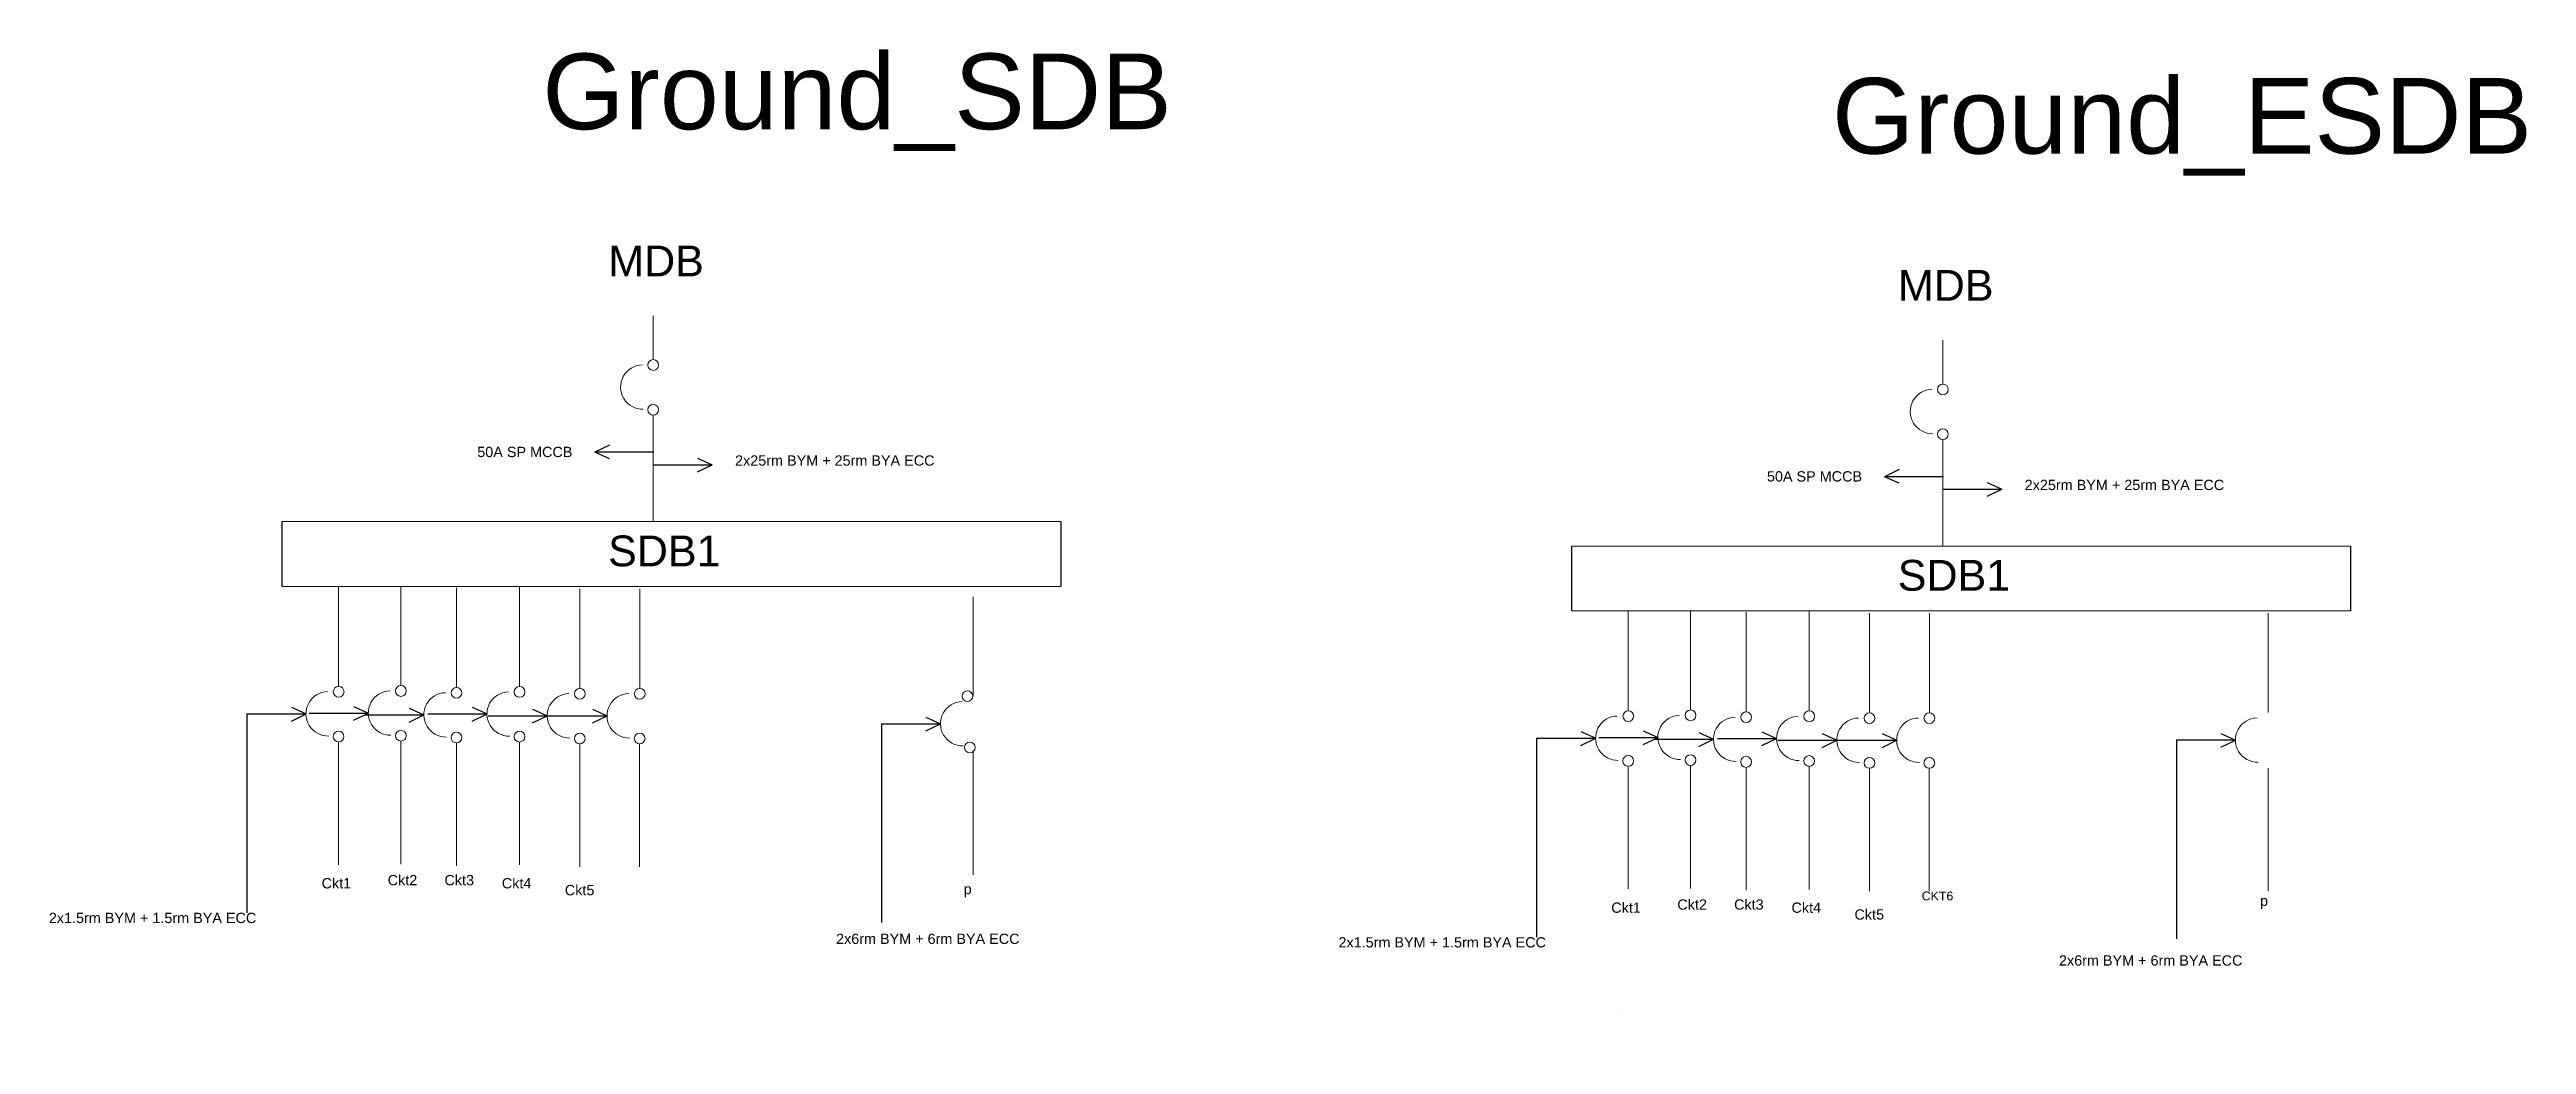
# Model space of a CAD drawing. Header units: inches. Extents: x 3634 to 28461, y -1348 to 2018.
# Drawn here: x 11915 to 19951, y -1212 to 2018 of the extents above; entities that cross this region are included whole.
import ezdxf

# ---------------------------------------------------------------- set-up
doc = ezdxf.new("R2010")
doc.units = ezdxf.units.IN
doc.header["$MEASUREMENT"] = 0
doc.layers.add('SBD', color=2, linetype='Continuous', lineweight=0)
doc.layers.add('Text', color=7, linetype='Continuous')
doc.styles.get("Standard").update_dxf_attribs({"font": 'arial.ttf'})

msp = doc.modelspace()

# ---------------------------------------------------------------- texts
for s, height, p in [('50A SP MCCB', 33.417, (13302.8, 695.3)), ('2x25rm BYM + 25rm BYA ECC', 33.417, (14139.1, 667.5)), ('50A SP MCCB', 33.417, (17486.8, 616)), ('2x25rm BYM + 25rm BYA ECC', 33.417, (18323.1, 588.2)), ('Ckt1', 33.42, (12797.8, -704.9)), ('Ckt2', 33.42, (13012.2, -694.7)), ('Ckt3', 33.42, (13196.3, -694.7)), ('Ckt4', 33.42, (13382.5, -704.9)), ('Ckt5', 33.42, (13586.8, -727.1)), ('p', 33.4, (14880.8, -723.9)), ('2x1.5rm BYM + 1.5rm BYA ECC', 33.417, (11912.8, -817.5)), ('Ckt1', 33.42, (16981.8, -784.1)), ('Ckt2', 33.42, (17196.2, -774)), ('Ckt3', 33.42, (17380.3, -774)), ('Ckt4', 33.42, (17566.5, -784.1)), ('Ckt5', 33.42, (17770.8, -806.3)), ('p', 33.4, (19086.5, -761.7)), ('2x6rm BYM + 6rm BYA ECC', 33.417, (14466.8, -885.2)), ('2x1.5rm BYM + 1.5rm BYA ECC', 33.417, (16096.8, -896.7)), ('2x6rm BYM + 6rm BYA ECC', 33.417, (18434.3, -955.5))]:
    msp.add_text(s, height=height).set_placement(p)
at = {"layer": 'SBD', "char_height": 100, "width": 160.225, "attachment_point": 1}
for s, insert in [('MDB', (13727.6, 1382)), ('MDB', (17911.6, 1302.8)), ('SDB1', (13727.3, 440.7)), ('SDB1', (17911.3, 361.5))]:
    msp.add_mtext(s, dxfattribs=dict(at, insert=insert))
at = {"layer": 'Text', "color": 40, "true_color": 0xf8d731}
for s, height, p in [('Ground_SDB', 245.8, (13513.9, 1759.6)), ('Ground_ESDB', 245.804, (17697.9, 1680.3))]:
    msp.add_text(s, height=height, dxfattribs=at).set_placement(p)
at = {"layer": 'Text', "color": 0}
msp.add_text('CKT6', height=28.73, dxfattribs=at).set_placement((17988.9, -743.8))
at = {"layer": 'Text'}
for p in [(12567, -810.6), (12997.5, -872.3), (16751, -889.8), (17181.5, -951.5), (12812.9, -1021.4), (17265.7, -1028.4), (16996.9, -1100.6), (13529.4, -1132.4), (17713.4, -1211.6)]:
    msp.add_text('C4', height=0.516, dxfattribs=at).set_placement(p)

# ---------------------------------------------------------------- linework, layer by layer
at = {"color": 40, "true_color": 0xf8d731}
for p, q in [((12555.6, -138.2), (12555.6, -784.3)), ((14613.9, -170.2), (14613.9, -816)), ((16739.6, -217.4), (16739.6, -863.6)), ((18815.2, -223.1), (18815.2, -869))]:
    msp.add_line(p, q, dxfattribs=at)
at = {"layer": 'SBD'}
for p, q in [((13873.7, 1011.6), (13873.7, 1154.4)), ((18057.7, 932.4), (18057.7, 1075.1)), ((13873.5, 831.5), (13873.5, 485.7)), ((18057.6, 752.3), (18057.6, 406.5)), ((12853.1, -49.1), (12853.1, 274)), ((13055.1, -46.4), (13055.1, 276.8)), ((13235.4, -52.5), (13235.4, 270.7)), ((13440.1, -49.5), (13440.1, 273.7)), ((13635.6, -55.6), (13635.6, 267.6)), ((13829.8, -55.6), (13829.8, 267.6)), ((14911.4, -81.1), (14911.4, 242.1)), ((17037.1, -128.4), (17037.1, 194.8)), ((17239.1, -125.7), (17239.1, 197.5)), ((17419.4, -131.8), (17419.4, 191.4)), ((17624.1, -128.7), (17624.1, 194.5)), ((17819.6, -134.8), (17819.6, 188.4)), ((18013.8, -134.8), (18013.8, 188.4)), ((19112.7, -134.1), (19112.7, 189.1)), ((12852.9, -229.3), (12852.9, -628.5)), ((13054.9, -226.6), (13054.9, -625.8)), ((13235.2, -232.7), (13235.2, -631.9)), ((13439.9, -229.6), (13439.9, -628.8)), ((13635.4, -235.7), (13635.4, -634.9)), ((13829.6, -235.7), (13829.6, -634.9)), ((14911.2, -261.2), (14911.2, -660.4)), ((17036.9, -308.5), (17036.9, -707.7)), ((17238.9, -305.8), (17238.9, -705)), ((17419.2, -311.9), (17419.2, -711.1)), ((17623.9, -308.8), (17623.9, -708.1)), ((17819.4, -315), (17819.4, -714.2)), ((18013.6, -315), (18013.6, -714.2)), ((19112.5, -314.2), (19112.5, -713.4))]:
    msp.add_line(p, q, dxfattribs=at)
at = {"layer": 'SBD', "lineweight": 25, "ltscale": 10}
for p, q in [((13731.8, 734.1), (13684, 710.9)), ((13731.8, 689.3), (13684, 710.9)), ((13875.8, 710.9), (13684.3, 710.9)), ((13873.5, 670.5), (14065, 670.5)), ((14017.5, 692.1), (14065.4, 670.5)), ((14017.5, 647.2), (14065.4, 670.5)), ((17915.8, 654.9), (17868, 631.7)), ((17915.8, 610.1), (17868, 631.7)), ((18059.8, 631.7), (17868.3, 631.7)), ((18057.6, 591.3), (18249.1, 591.3)), ((18201.6, 612.8), (18249.4, 591.2)), ((18201.6, 568), (18249.4, 591.2)), ((12670.3, 275), (12670.3, 485.7)), ((15196.3, 485.7), (15196.3, 275)), ((16854.3, 195.7), (16854.3, 406.5)), ((19380.3, 406.5), (19380.3, 195.7)), ((12555.6, -138.2), (12747.1, -138.2)), ((12699.6, -116.7), (12747.5, -138.3)), ((12699.6, -161.5), (12747.5, -138.3)), ((12757.6, -135.5), (12949.1, -135.5)), ((12901.6, -113.9), (12949.4, -135.5)), ((12901.6, -158.8), (12949.4, -135.5)), ((12937.8, -141.6), (13129.3, -141.6)), ((13081.8, -120), (13129.7, -141.7)), ((13081.8, -164.9), (13129.7, -141.7)), ((13142.6, -138.6), (13334.1, -138.6)), ((13286.5, -117), (13334.4, -138.6)), ((13286.5, -161.8), (13334.4, -138.6)), ((13338.1, -144.7), (13529.6, -144.7)), ((13482.1, -123.1), (13530, -144.7)), ((13482.1, -167.9), (13530, -144.7)), ((13532.2, -144.7), (13723.7, -144.7)), ((13676.2, -123.1), (13724.1, -144.7)), ((13676.2, -167.9), (13724.1, -144.7)), ((14757.9, -148.6), (14805.8, -170.2)), ((14613.9, -170.2), (14805.4, -170.2)), ((14757.9, -193.4), (14805.8, -170.2)), ((16739.6, -217.4), (16931.1, -217.4)), ((16883.6, -195.9), (16931.5, -217.5)), ((16883.6, -240.7), (16931.5, -217.5)), ((16941.6, -214.7), (17133.1, -214.7)), ((17085.6, -193.2), (17133.5, -214.8)), ((17085.6, -238), (17133.5, -214.8)), ((17121.9, -220.8), (17313.4, -220.8)), ((17265.9, -199.3), (17313.7, -220.9)), ((17265.9, -244.1), (17313.7, -220.9)), ((17326.6, -217.8), (17518.1, -217.8)), ((17470.6, -196.2), (17518.4, -217.8)), ((17470.6, -241), (17518.4, -217.8)), ((17522.1, -223.9), (17713.6, -223.9)), ((17666.1, -202.3), (17714, -223.9)), ((17666.1, -247.1), (17714, -223.9)), ((17716.3, -223.9), (17907.8, -223.9)), ((17860.3, -202.3), (17908.1, -223.9)), ((17860.3, -247.1), (17908.1, -223.9)), ((18815.2, -223.1), (19006.7, -223.1)), ((18959.2, -201.6), (19007, -223.2)), ((18959.2, -246.4), (19007, -223.2))]:
    msp.add_line(p, q, dxfattribs=at)
at = {"layer": 'SBD'}
for points in [[(12670.3, 485.7), (15196.3, 485.7)], [(16854.3, 406.5), (19380.3, 406.5)], [(15196.3, 275), (12670.3, 275)], [(19380.3, 195.7), (16854.3, 195.7)]]:
    msp.add_lwpolyline(points, dxfattribs=at)
for centre in [(13873.7, 994.2), (18057.7, 914.9), (13873.5, 849), (18057.6, 769.7), (12853.1, -66.6), (13055.1, -63.9), (13235.4, -70), (13440.1, -67), (13635.6, -73.1), (13829.8, -73.1), (14893.1, -80.8), (17037.1, -145.8), (17239.1, -143.1), (17419.4, -149.2), (17624.1, -146.2), (17819.6, -152.3), (18013.8, -152.3), (12852.9, -211.8), (13054.9, -209.1), (13235.2, -215.2), (13439.9, -212.2), (13635.4, -218.3), (13829.6, -218.3), (14900.8, -247.4), (17036.9, -291), (17238.9, -288.3), (17419.2, -294.4), (17623.9, -291.4), (17819.4, -297.5), (18013.6, -297.5)]:
    msp.add_circle(centre, 17.5, dxfattribs=at)
for centre in [(13839.7, 922.5), (18023.7, 843.3), (12819, -138.2), (13021, -135.5), (13201.3, -141.6), (13406, -138.6), (13601.6, -144.7), (13795.7, -144.7), (14877.4, -170.2), (17003, -217.4), (17205, -214.7), (17385.3, -220.8), (17590, -217.8), (17785.6, -223.9), (17979.7, -223.9), (19078.6, -223.1)]:
    msp.add_arc(centre, 72, 91.3607, 271.3607, dxfattribs=at)

msp.set_redraw_order([(e.dxf.handle, doc.entitydb.next_handle()) for e in msp.query("TEXT MTEXT ATTDEF DIMENSION ARC_DIMENSION")])  # texts and dimensions are drawn at this point

doc.saveas('drawing.dxf')
